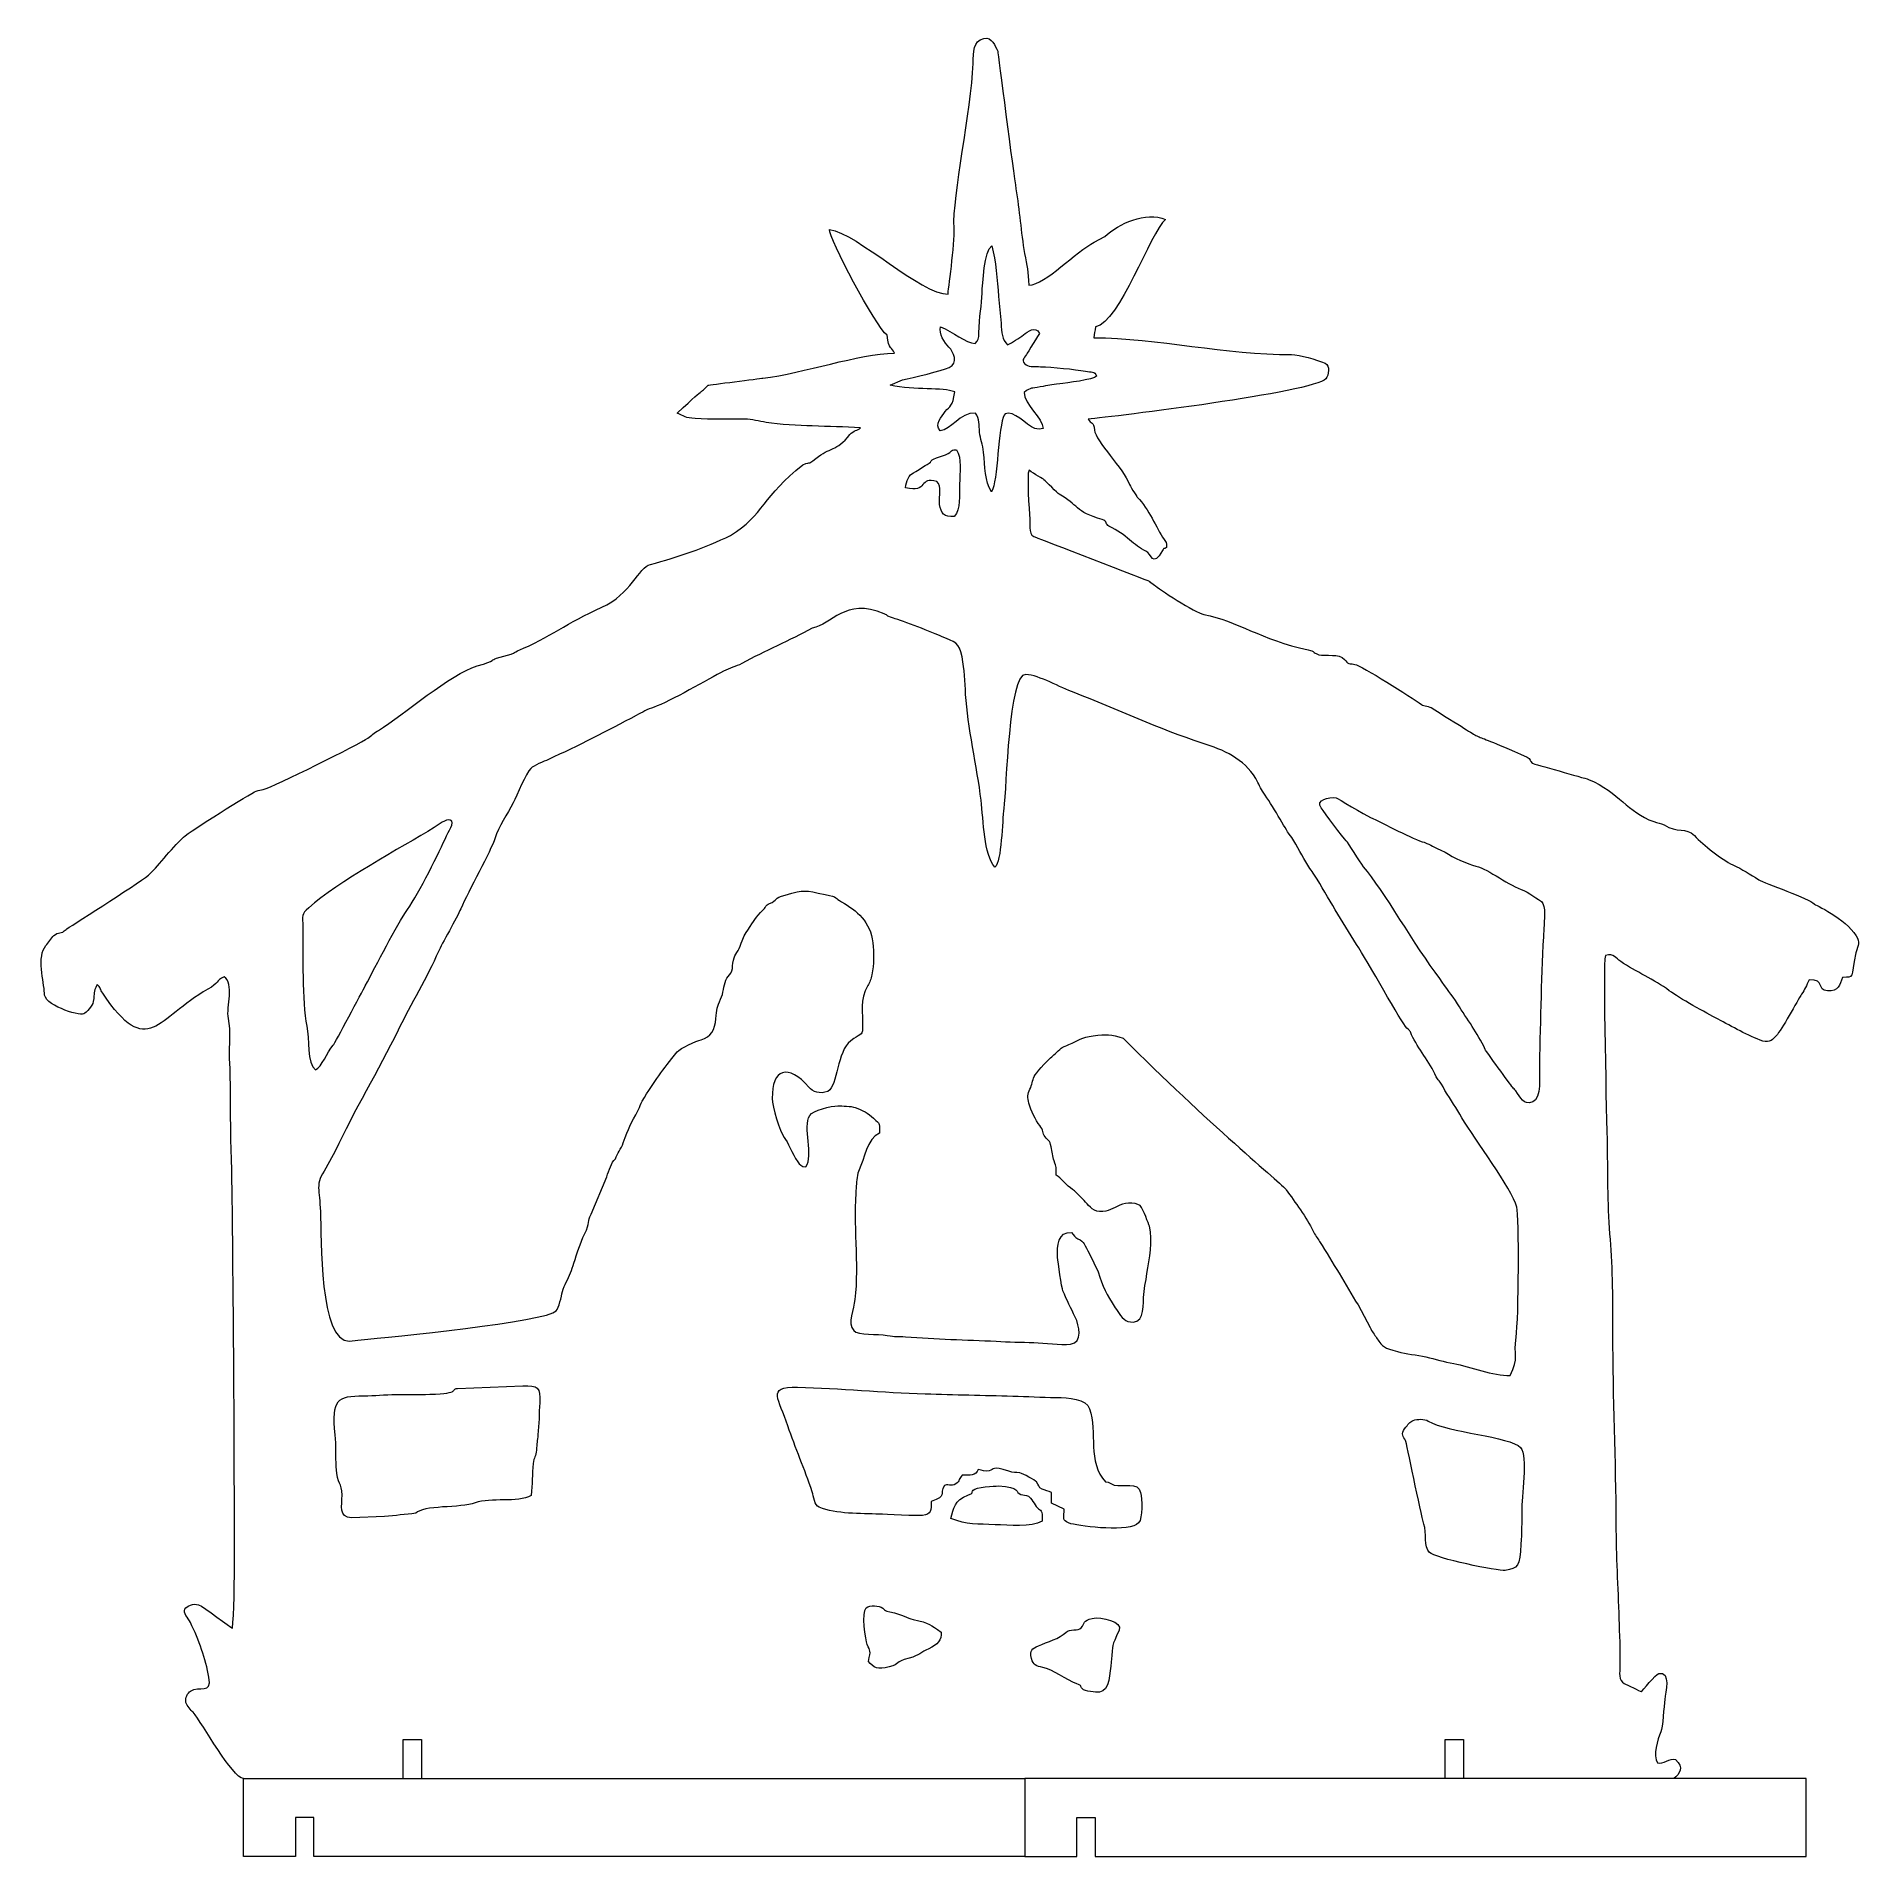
# Model space of a CAD drawing. Header units: centimetres. Extents: x -30.1 to 4.9, y -12.6 to 22.3.
import ezdxf

# ---------------------------------------------------------------- set-up
doc = ezdxf.new("R2010")
doc.units = ezdxf.units.CM
doc.header["$MEASUREMENT"] = 0
doc.layers.add('Layer 1', color=7, linetype='Continuous')

msp = doc.modelspace()

# ---------------------------------------------------------------- linework, layer by layer
at = {"layer": 'Layer 1', "color": 1, "lineweight": 9}
for points, knots in [([(-26.11465, -11.14504), (-26.31925, -11.144), (-26.90235, -10.08413), (-27.08285, -9.87529), (-27.08285, -9.87529), (-27.11672, -9.8361), (-27.20353, -9.75117), (-27.21802, -9.68735), (-27.21802, -9.68735), (-27.23892, -9.59526), (-27.18454, -9.50591), (-27.13325, -9.46935), (-27.13325, -9.46935), (-26.96576, -9.34997), (-26.71592, -9.54142), (-26.7781, -9.2027), (-26.7781, -9.2027), (-26.84279, -8.85029), (-26.96629, -8.48841), (-27.13373, -8.15303), (-27.13373, -8.15303), (-27.18194, -8.05647), (-27.27498, -7.9659), (-27.24106, -7.89353), (-27.24106, -7.89353), (-27.1888, -7.8351), (-27.08023, -7.77765), (-26.97707, -7.81087), (-26.97707, -7.81087), (-26.8749, -7.84377), (-26.35414, -8.25454), (-26.32663, -8.25798), (-26.32663, -8.25798), (-26.26441, -7.7796), (-26.2909, -5.75294), (-26.29191, -5.13382), (-26.29191, -5.13382), (-26.29361, -4.08617), (-26.29983, -3.03652), (-26.3108, -1.98866), (-26.3108, -1.98866), (-26.32167, -0.94949), (-26.32203, 0.08838), (-26.35396, 1.12603), (-26.35396, 1.12603), (-26.36985, 1.64253), (-26.35293, 2.16917), (-26.38082, 2.68252), (-26.38082, 2.68252), (-26.39536, 2.94996), (-26.34655, 3.18207), (-26.40267, 3.44764), (-26.40267, 3.44764), (-26.45022, 3.67268), (-26.28142, 4.12023), (-26.48692, 4.24978), (-26.48692, 4.24978), (-26.64422, 4.17321), (-26.58322, 4.12787), (-26.79738, 4.00883), (-26.79738, 4.00883), (-27.78257, 3.46138), (-27.93904, 2.63693), (-28.81713, 3.93144), (-28.81713, 3.93144), (-28.86534, 4.0025), (-28.85662, 4.04722), (-28.92319, 4.09765), (-28.92319, 4.09765), (-29.00746, 3.93371), (-28.96553, 3.95632), (-28.99865, 3.77188), (-28.99865, 3.77188), (-29.01404, 3.6862), (-29.13012, 3.56067), (-29.18029, 3.53678), (-29.18029, 3.53678), (-29.27878, 3.4899), (-29.97633, 3.71824), (-29.93404, 3.93552), (-29.93404, 3.93552), (-29.94486, 4.14108), (-30.0878, 4.64241), (-29.90516, 4.84944), (-29.90516, 4.84944), (-29.85627, 4.90485), (-29.80539, 4.9946), (-29.75536, 5.03912), (-29.75536, 5.03912), (-29.66633, 5.11836), (-29.61503, 5.05596), (-29.52103, 5.15961), (-29.52103, 5.15961), (-29.51344, 5.16798), (-28.17339, 6.012), (-27.94002, 6.1998), (-27.94002, 6.1998), (-27.79128, 6.31948), (-27.5031, 6.71259), (-27.26685, 6.92957), (-27.26685, 6.92957), (-27.14238, 7.04389), (-25.98288, 7.77117), (-25.86839, 7.81393), (-25.86839, 7.81393), (-25.81619, 7.83342), (-25.78742, 7.83304), (-25.73348, 7.84592), (-25.73348, 7.84592), (-25.5358, 7.89313), (-23.88231, 8.72202), (-23.72667, 8.83245), (-23.72667, 8.83245), (-23.6548, 8.88344), (-23.60432, 8.92936), (-23.52074, 8.98114), (-23.52074, 8.98114), (-23.03457, 9.28235), (-22.14375, 10.06283), (-21.62683, 10.21706), (-21.62683, 10.21706), (-21.24601, 10.3307), (-21.37495, 10.32799), (-21.25532, 10.3693), (-21.25532, 10.3693), (-21.25532, 10.3693), (-20.97428, 10.4438), (-20.97428, 10.4438), (-20.97428, 10.4438), (-20.90053, 10.46702), (-20.91417, 10.48313), (-20.85359, 10.50828), (-20.85359, 10.50828), (-20.22932, 10.76745), (-19.90497, 11.0472), (-19.23797, 11.34428), (-19.23797, 11.34428), (-18.677, 11.59427), (-18.52854, 12.11089), (-18.30407, 12.16794), (-18.30407, 12.16794), (-17.7678, 12.30425), (-17.26278, 12.48873), (-16.76246, 12.7235), (-16.76246, 12.7235), (-16.12581, 13.11563), (-16.14209, 13.4799), (-15.37542, 14.08093), (-15.37542, 14.08093), (-15.18261, 14.16011), (-15.32322, 14.05356), (-15.12821, 14.20414), (-15.12821, 14.20414), (-14.8497, 14.4192), (-14.74187, 14.33439), (-14.47318, 14.65928), (-14.47318, 14.65928), (-14.40184, 14.74556), (-14.3245, 14.7348), (-14.26668, 14.7927), (-14.26668, 14.7927), (-14.57848, 14.81088), (-14.88334, 14.81372), (-15.19503, 14.8264), (-15.19503, 14.8264), (-15.46459, 14.83737), (-15.81977, 14.85147), (-16.07805, 14.89471), (-16.07805, 14.89471), (-16.21454, 14.91757), (-16.35075, 14.953), (-16.49561, 14.95614), (-16.49561, 14.95614), (-16.81139, 14.96296), (-17.13047, 14.94545), (-17.44597, 14.96687), (-17.44597, 14.96687), (-17.62811, 14.97923), (-17.65931, 15.01859), (-17.79075, 15.07227), (-17.79075, 15.07227), (-17.11237, 15.69618), (-17.45256, 15.35855), (-17.19222, 15.6081), (-17.19222, 15.6081), (-17.1804, 15.61323), (-16.20277, 15.7376), (-16.14543, 15.74445), (-16.14543, 15.74445), (-15.35462, 15.83893), (-14.30962, 16.21144), (-13.61888, 16.22685), (-13.61888, 16.22685), (-13.65814, 16.34349), (-13.73232, 16.28505), (-13.76013, 16.56721), (-13.76013, 16.56721), (-13.98153, 16.73648), (-14.87982, 18.44196), (-14.86639, 18.59957), (-14.86639, 18.59957), (-14.32774, 18.52463), (-13.10275, 17.34246), (-12.58783, 17.35898), (-12.58783, 17.35898), (-12.59395, 17.38881), (-12.45543, 18.33256), (-12.4731, 18.62446), (-12.4731, 18.62446), (-12.51039, 19.24053), (-12.13603, 20.87798), (-12.10968, 21.78563), (-12.10968, 21.78563), (-12.10303, 22.01468), (-12.11026, 22.21219), (-11.90221, 22.26419), (-11.90221, 22.26419), (-11.73749, 22.30535), (-11.68926, 22.1179), (-11.63435, 22.01993), (-11.63435, 22.01993), (-11.63217, 22.01604), (-11.33402, 19.66444), (-11.2857, 19.37881), (-11.2857, 19.37881), (-11.21604, 18.96706), (-11.19272, 18.55049), (-11.11963, 18.13907), (-11.11963, 18.13907), (-11.07694, 17.89872), (-11.04897, 17.7869), (-11.0376, 17.52912), (-11.0376, 17.52912), (-10.71518, 17.54114), (-10.14139, 18.17659), (-9.78121, 18.35513), (-9.78121, 18.35513), (-9.78121, 18.35513), (-9.58134, 18.46375), (-9.58134, 18.46375), (-9.58134, 18.46375), (-9.31059, 18.70942), (-8.80154, 18.95323), (-8.41295, 18.79225), (-8.41295, 18.79225), (-8.70783, 18.54945), (-9.29669, 16.80881), (-9.75633, 16.72892), (-9.75633, 16.72892), (-9.76268, 16.64231), (-9.79081, 16.59745), (-9.79237, 16.52054), (-9.79237, 16.52054), (-8.58461, 16.51613), (-7.24277, 16.19042), (-5.99479, 16.19794), (-5.99479, 16.19794), (-5.83981, 16.19887), (-5.51695, 16.09621), (-5.35153, 16.031), (-5.35153, 16.031), (-5.25085, 15.99132), (-5.28023, 15.79575), (-5.33713, 15.73138), (-5.33713, 15.73138), (-5.56634, 15.47207), (-9.41703, 15.00034), (-9.89703, 14.95797), (-9.89703, 14.95797), (-9.8486, 14.85975), (-9.79462, 14.9236), (-9.77849, 14.74819), (-9.77849, 14.74819), (-9.75937, 14.54025), (-9.2098, 13.98902), (-9.11444, 13.71738), (-9.11444, 13.71738), (-9.10704, 13.6963), (-8.9733, 13.4758), (-8.95671, 13.45867), (-8.95671, 13.45867), (-8.73241, 13.22708), (-8.59477, 12.878), (-8.44322, 12.64595), (-8.44322, 12.64595), (-8.39753, 12.57598), (-8.3902, 12.61089), (-8.39293, 12.49378), (-8.39293, 12.49378), (-8.46392, 12.448), (-8.42823, 12.50477), (-8.47032, 12.43493), (-8.47032, 12.43493), (-8.67602, 12.09355), (-8.67285, 12.37024), (-8.79061, 12.42271), (-8.79061, 12.42271), (-9.02881, 12.52883), (-9.15459, 12.74028), (-9.50054, 12.90075), (-9.50054, 12.90075), (-9.57025, 12.93308), (-9.52741, 13.00237), (-9.63158, 13.03113), (-9.63158, 13.03113), (-10.15363, 13.17527), (-10.09252, 13.3167), (-10.45664, 13.51648), (-10.45664, 13.51648), (-10.48513, 13.53211), (-10.71245, 13.75755), (-10.74865, 13.79466), (-10.74865, 13.79466), (-10.75488, 13.80104), (-10.93598, 13.89847), (-11.03487, 13.97804), (-11.03487, 13.97804), (-11.0832, 13.88179), (-11.0287, 13.21067), (-11.02191, 13.04294), (-11.02191, 13.04294), (-11.01525, 12.87867), (-11.05515, 12.72131), (-10.89069, 12.68174), (-10.89069, 12.68174), (-10.88751, 12.68098), (-8.75245, 11.85895), (-8.72929, 11.84755), (-8.72929, 11.84755), (-8.72603, 11.84595), (-8.72233, 11.84359), (-8.71911, 11.842), (-8.71911, 11.842), (-8.71911, 11.842), (-8.62385, 11.7719), (-8.62385, 11.7719), (-8.62385, 11.7719), (-8.56767, 11.7086), (-7.84036, 11.23545), (-7.67821, 11.20558), (-7.67821, 11.20558), (-7.03966, 11.08797), (-6.59093, 10.71974), (-5.67347, 10.52679), (-5.67347, 10.52679), (-5.55681, 10.50225), (-5.55177, 10.45463), (-5.47356, 10.43418), (-5.47356, 10.43418), (-5.33771, 10.39865), (-5.07776, 10.46508), (-4.97811, 10.34446), (-4.97811, 10.34446), (-4.89787, 10.24733), (-4.94274, 10.27252), (-4.77952, 10.24824), (-4.77952, 10.24824), (-4.66394, 10.23105), (-3.69119, 9.60954), (-3.49993, 9.47845), (-3.49993, 9.47845), (-3.4507, 9.44472), (-3.35576, 9.44854), (-3.28633, 9.40114), (-3.28633, 9.40114), (-3.28463, 9.39998), (-3.28117, 9.39709), (-3.27964, 9.39593), (-3.27964, 9.39593), (-1.95144, 8.56786), (-2.90581, 9.11328), (-1.47476, 8.46556), (-1.47476, 8.46556), (-1.40077, 8.43207), (-1.42523, 8.39065), (-1.37353, 8.34986), (-1.37353, 8.34986), (-1.34823, 8.33766), (-0.38509, 8.06695), (-0.29636, 8.03965), (-0.29636, 8.03965), (0.30251, 7.7816), (0.44479, 7.41331), (0.95836, 7.22882), (0.95836, 7.22882), (1.03098, 7.20273), (1.08737, 7.20434), (1.15448, 7.16333), (1.15448, 7.16333), (1.41345, 7.00506), (1.57375, 7.12758), (1.73744, 6.9597), (1.73744, 6.9597), (1.9152, 6.77738), (2.25441, 6.50115), (2.47245, 6.39916), (2.47245, 6.39916), (2.66175, 6.31059), (2.80549, 6.21987), (2.97165, 6.11283), (2.97165, 6.11283), (3.06776, 6.05093), (3.96824, 5.74081), (4.03438, 5.64923), (4.03438, 5.64923), (4.04192, 5.6388), (4.64134, 5.36707), (4.84155, 5.03742), (4.84155, 5.03742), (4.92658, 4.89738), (4.8807, 4.86952), (4.83696, 4.70966)], [0, 0, 0, 0, 0.00961538, 0.00961538, 0.00961538, 0.00961538, 0.01923077, 0.01923077, 0.01923077, 0.01923077, 0.02884615, 0.02884615, 0.02884615, 0.02884615, 0.03846154, 0.03846154, 0.03846154, 0.03846154, 0.04807692, 0.04807692, 0.04807692, 0.04807692, 0.05769231, 0.05769231, 0.05769231, 0.05769231, 0.06730769, 0.06730769, 0.06730769, 0.06730769, 0.07692308, 0.07692308, 0.07692308, 0.07692308, 0.08653846, 0.08653846, 0.08653846, 0.08653846, 0.09615385, 0.09615385, 0.09615385, 0.09615385, 0.10576923, 0.10576923, 0.10576923, 0.10576923, 0.11538462, 0.11538462, 0.11538462, 0.11538462, 0.125, 0.125, 0.125, 0.125, 0.13461538, 0.13461538, 0.13461538, 0.13461538, 0.14423077, 0.14423077, 0.14423077, 0.14423077, 0.15384615, 0.15384615, 0.15384615, 0.15384615, 0.16346154, 0.16346154, 0.16346154, 0.16346154, 0.17307692, 0.17307692, 0.17307692, 0.17307692, 0.18269231, 0.18269231, 0.18269231, 0.18269231, 0.19230769, 0.19230769, 0.19230769, 0.19230769, 0.20192308, 0.20192308, 0.20192308, 0.20192308, 0.21153846, 0.21153846, 0.21153846, 0.21153846, 0.22115385, 0.22115385, 0.22115385, 0.22115385, 0.23076923, 0.23076923, 0.23076923, 0.23076923, 0.24038462, 0.24038462, 0.24038462, 0.24038462, 0.25, 0.25, 0.25, 0.25, 0.25961538, 0.25961538, 0.25961538, 0.25961538, 0.26923077, 0.26923077, 0.26923077, 0.26923077, 0.27884615, 0.27884615, 0.27884615, 0.27884615, 0.28846154, 0.28846154, 0.28846154, 0.28846154, 0.29807692, 0.29807692, 0.29807692, 0.29807692, 0.30769231, 0.30769231, 0.30769231, 0.30769231, 0.31730769, 0.31730769, 0.31730769, 0.31730769, 0.32692308, 0.32692308, 0.32692308, 0.32692308, 0.33653846, 0.33653846, 0.33653846, 0.33653846, 0.34615385, 0.34615385, 0.34615385, 0.34615385, 0.35576923, 0.35576923, 0.35576923, 0.35576923, 0.36538462, 0.36538462, 0.36538462, 0.36538462, 0.375, 0.375, 0.375, 0.375, 0.38461538, 0.38461538, 0.38461538, 0.38461538, 0.39423077, 0.39423077, 0.39423077, 0.39423077, 0.40384615, 0.40384615, 0.40384615, 0.40384615, 0.41346154, 0.41346154, 0.41346154, 0.41346154, 0.42307692, 0.42307692, 0.42307692, 0.42307692, 0.43269231, 0.43269231, 0.43269231, 0.43269231, 0.44230769, 0.44230769, 0.44230769, 0.44230769, 0.45192308, 0.45192308, 0.45192308, 0.45192308, 0.46153846, 0.46153846, 0.46153846, 0.46153846, 0.47115385, 0.47115385, 0.47115385, 0.47115385, 0.48076923, 0.48076923, 0.48076923, 0.48076923, 0.49038462, 0.49038462, 0.49038462, 0.49038462, 0.5, 0.5, 0.5, 0.5, 0.50961538, 0.50961538, 0.50961538, 0.50961538, 0.51923077, 0.51923077, 0.51923077, 0.51923077, 0.52884615, 0.52884615, 0.52884615, 0.52884615, 0.53846154, 0.53846154, 0.53846154, 0.53846154, 0.54807692, 0.54807692, 0.54807692, 0.54807692, 0.55769231, 0.55769231, 0.55769231, 0.55769231, 0.56730769, 0.56730769, 0.56730769, 0.56730769, 0.57692308, 0.57692308, 0.57692308, 0.57692308, 0.58653846, 0.58653846, 0.58653846, 0.58653846, 0.59615385, 0.59615385, 0.59615385, 0.59615385, 0.60576923, 0.60576923, 0.60576923, 0.60576923, 0.61538462, 0.61538462, 0.61538462, 0.61538462, 0.625, 0.625, 0.625, 0.625, 0.63461538, 0.63461538, 0.63461538, 0.63461538, 0.64423077, 0.64423077, 0.64423077, 0.64423077, 0.65384615, 0.65384615, 0.65384615, 0.65384615, 0.66346154, 0.66346154, 0.66346154, 0.66346154, 0.67307692, 0.67307692, 0.67307692, 0.67307692, 0.68269231, 0.68269231, 0.68269231, 0.68269231, 0.69230769, 0.69230769, 0.69230769, 0.69230769, 0.70192308, 0.70192308, 0.70192308, 0.70192308, 0.71153846, 0.71153846, 0.71153846, 0.71153846, 0.72115385, 0.72115385, 0.72115385, 0.72115385, 0.73076923, 0.73076923, 0.73076923, 0.73076923, 0.74038462, 0.74038462, 0.74038462, 0.74038462, 0.75, 0.75, 0.75, 0.75, 0.75961538, 0.75961538, 0.75961538, 0.75961538, 0.76923077, 0.76923077, 0.76923077, 0.76923077, 0.77884615, 0.77884615, 0.77884615, 0.77884615, 0.78846154, 0.78846154, 0.78846154, 0.78846154, 0.79807692, 0.79807692, 0.79807692, 0.79807692, 0.80769231, 0.80769231, 0.80769231, 0.80769231, 0.81730769, 0.81730769, 0.81730769, 0.81730769, 0.82692308, 0.82692308, 0.82692308, 0.82692308, 0.83653846, 0.83653846, 0.83653846, 0.83653846, 0.84615385, 0.84615385, 0.84615385, 0.84615385, 0.85576923, 0.85576923, 0.85576923, 0.85576923, 0.86538462, 0.86538462, 0.86538462, 0.86538462, 0.875, 0.875, 0.875, 0.875, 0.88461538, 0.88461538, 0.88461538, 0.88461538, 0.89423077, 0.89423077, 0.89423077, 0.89423077, 0.90384615, 0.90384615, 0.90384615, 0.90384615, 0.91346154, 0.91346154, 0.91346154, 0.91346154, 0.92307692, 0.92307692, 0.92307692, 0.92307692, 0.93269231, 0.93269231, 0.93269231, 0.93269231, 0.94230769, 0.94230769, 0.94230769, 0.94230769, 0.95192308, 0.95192308, 0.95192308, 0.95192308, 0.96153846, 0.96153846, 0.96153846, 0.96153846, 0.97115385, 0.97115385, 0.97115385, 0.97115385, 0.98076923, 0.98076923, 0.98076923, 0.98076923, 1, 1, 1, 1]), ([(-12.06598, 16.40641), (-12.2627, 16.42129), (-12.48903, 16.63898), (-12.73168, 16.7267), (-12.73168, 16.7267), (-12.77308, 16.59858), (-12.66055, 16.42784), (-12.57133, 16.339), (-12.57133, 16.339), (-12.48392, 16.25195), (-12.37899, 16.02683), (-12.56664, 15.94996), (-12.56664, 15.94996), (-12.7111, 15.89077), (-13.25897, 15.74475), (-13.46389, 15.7147), (-13.46389, 15.7147), (-13.46389, 15.7147), (-13.70136, 15.61134), (-13.70136, 15.61134), (-13.70136, 15.61134), (-13.22135, 15.50054), (-12.69039, 15.57376), (-12.4613, 15.48081), (-12.4613, 15.48081), (-12.49995, 15.18199), (-12.55585, 15.22234), (-12.64247, 15.1005), (-12.64247, 15.1005), (-12.70933, 15.00643), (-12.86277, 14.85829), (-12.74046, 14.73464), (-12.74046, 14.73464), (-12.5325, 14.7465), (-12.36361, 15.08777), (-12.06195, 15.07272), (-12.06195, 15.07272), (-11.98881, 14.96457), (-11.99261, 14.84768), (-11.98299, 14.70517), (-11.98299, 14.70517), (-11.97365, 14.56679), (-11.9183, 14.47984), (-11.90566, 14.31999), (-11.90566, 14.31999), (-11.88402, 14.04614), (-11.88468, 13.76381), (-11.75622, 13.56383), (-11.75622, 13.56383), (-11.75365, 13.56688), (-11.75034, 13.57601), (-11.74943, 13.57369), (-11.74943, 13.57369), (-11.74943, 13.57369), (-11.72813, 13.61671), (-11.72813, 13.61671), (-11.72813, 13.61671), (-11.63233, 13.89025), (-11.61318, 14.98788), (-11.48978, 15.05826), (-11.48978, 15.05826), (-11.33833, 15.14464), (-11.09105, 14.83717), (-10.92447, 14.77861), (-10.92447, 14.77861), (-10.86683, 14.75834), (-10.81185, 14.76652), (-10.76456, 14.78015), (-10.76456, 14.78015), (-10.76564, 14.97333), (-11.12868, 15.2382), (-11.13086, 15.471), (-11.13086, 15.471), (-10.9811, 15.57659), (-11.00597, 15.53985), (-10.81954, 15.57486), (-10.81954, 15.57486), (-10.66111, 15.6046), (-10.61695, 15.61829), (-10.44599, 15.63626), (-10.44599, 15.63626), (-10.32461, 15.649), (-9.79512, 15.71518), (-9.73842, 15.78449), (-9.73842, 15.78449), (-9.77162, 15.88355), (-9.83498, 15.85269), (-9.95159, 15.87649), (-9.95159, 15.87649), (-10.15787, 15.91859), (-10.58942, 15.95356), (-10.81382, 15.96455), (-10.81382, 15.96455), (-10.90844, 15.96918), (-11.01799, 15.95548), (-11.08938, 16.00169), (-11.08938, 16.00169), (-11.19605, 16.07074), (-11.13234, 16.13054), (-11.08571, 16.19606), (-11.08571, 16.19606), (-11.06415, 16.22636), (-10.83702, 16.59789), (-10.83636, 16.60162), (-10.83636, 16.60162), (-10.91501, 16.76662), (-11.05499, 16.63203), (-11.14093, 16.57504), (-11.14093, 16.57504), (-11.22886, 16.51673), (-11.3546, 16.42525), (-11.44512, 16.38498), (-11.44512, 16.38498), (-11.55596, 16.4822), (-11.55865, 16.62227), (-11.57203, 16.80213), (-11.57203, 16.80213), (-11.58462, 16.9714), (-11.60592, 17.13904), (-11.61975, 17.31019), (-11.61975, 17.31019), (-11.64589, 17.63386), (-11.66919, 17.99058), (-11.74958, 18.28536), (-11.74958, 18.28536), (-11.88858, 18.19877), (-11.93174, 17.54208), (-11.93531, 17.37305), (-11.93531, 17.37305), (-11.93968, 17.16626), (-11.99254, 16.91385), (-11.99658, 16.61662), (-11.99658, 16.61662), (-11.99823, 16.49577), (-12.00891, 16.47501), (-12.06598, 16.40641)], [0, 0, 0, 0, 0.02857143, 0.02857143, 0.02857143, 0.02857143, 0.05714286, 0.05714286, 0.05714286, 0.05714286, 0.08571429, 0.08571429, 0.08571429, 0.08571429, 0.11428571, 0.11428571, 0.11428571, 0.11428571, 0.14285714, 0.14285714, 0.14285714, 0.14285714, 0.17142857, 0.17142857, 0.17142857, 0.17142857, 0.2, 0.2, 0.2, 0.2, 0.22857143, 0.22857143, 0.22857143, 0.22857143, 0.25714286, 0.25714286, 0.25714286, 0.25714286, 0.28571429, 0.28571429, 0.28571429, 0.28571429, 0.31428571, 0.31428571, 0.31428571, 0.31428571, 0.34285714, 0.34285714, 0.34285714, 0.34285714, 0.37142857, 0.37142857, 0.37142857, 0.37142857, 0.4, 0.4, 0.4, 0.4, 0.42857143, 0.42857143, 0.42857143, 0.42857143, 0.45714286, 0.45714286, 0.45714286, 0.45714286, 0.48571429, 0.48571429, 0.48571429, 0.48571429, 0.51428571, 0.51428571, 0.51428571, 0.51428571, 0.54285714, 0.54285714, 0.54285714, 0.54285714, 0.57142857, 0.57142857, 0.57142857, 0.57142857, 0.6, 0.6, 0.6, 0.6, 0.62857143, 0.62857143, 0.62857143, 0.62857143, 0.65714286, 0.65714286, 0.65714286, 0.65714286, 0.68571429, 0.68571429, 0.68571429, 0.68571429, 0.71428571, 0.71428571, 0.71428571, 0.71428571, 0.74285714, 0.74285714, 0.74285714, 0.74285714, 0.77142857, 0.77142857, 0.77142857, 0.77142857, 0.8, 0.8, 0.8, 0.8, 0.82857143, 0.82857143, 0.82857143, 0.82857143, 0.85714286, 0.85714286, 0.85714286, 0.85714286, 0.88571429, 0.88571429, 0.88571429, 0.88571429, 0.91428571, 0.91428571, 0.91428571, 0.91428571, 0.94285714, 0.94285714, 0.94285714, 0.94285714, 1, 1, 1, 1]), ([(-13.4047, 13.63863), (-12.97044, 13.52718), (-13.14877, 13.87434), (-12.80645, 13.75826), (-12.80645, 13.75826), (-12.70143, 13.65906), (-12.77243, 13.4962), (-12.75052, 13.32092), (-12.75052, 13.32092), (-12.72824, 13.14256), (-12.66134, 13.06762), (-12.47145, 13.08863), (-12.47145, 13.08863), (-12.34111, 13.22843), (-12.37269, 13.49884), (-12.36855, 13.70628), (-12.36855, 13.70628), (-12.36426, 13.92125), (-12.31896, 14.21569), (-12.42858, 14.36473), (-12.42858, 14.36473), (-12.59182, 14.37368), (-12.46287, 14.31737), (-12.71474, 14.24287), (-12.71474, 14.24287), (-13.02269, 14.15178), (-12.83813, 14.16072), (-12.99273, 14.08854), (-12.99273, 14.08854), (-13.09908, 14.03888), (-13.13012, 13.98598), (-13.2494, 13.92905), (-13.2494, 13.92905), (-13.34131, 13.88518), (-13.39085, 13.77632), (-13.4047, 13.63863)], [0, 0, 0, 0, 0.1, 0.1, 0.1, 0.1, 0.2, 0.2, 0.2, 0.2, 0.3, 0.3, 0.3, 0.3, 0.4, 0.4, 0.4, 0.4, 0.5, 0.5, 0.5, 0.5, 0.6, 0.6, 0.6, 0.6, 0.7, 0.7, 0.7, 0.7, 0.8, 0.8, 0.8, 0.8, 1, 1, 1, 1]), ([(-15.20036, 10.94318), (-14.81531, 11.0043), (-14.5767, 11.53738), (-13.816, 11.22123), (-13.816, 11.22123), (-13.71828, 11.18061), (-13.81367, 11.18909), (-13.63906, 11.13641), (-13.63906, 11.13641), (-13.46174, 11.08292), (-12.88079, 10.8601), (-12.70214, 10.77788), (-12.70214, 10.77788), (-12.46436, 10.66846), (-12.37185, 10.68473), (-12.31886, 10.38971), (-12.31886, 10.38971), (-12.27472, 10.14394), (-12.26742, 9.92386), (-12.25183, 9.66848), (-12.25183, 9.66848), (-12.21535, 9.07088), (-12.0305, 8.26551), (-11.95556, 7.63817), (-11.95556, 7.63817), (-11.90874, 7.24616), (-11.90314, 6.5896), (-11.68879, 6.35542), (-11.68879, 6.35542), (-11.5581, 6.45072), (-11.55048, 7.2552), (-11.51959, 7.48098), (-11.51959, 7.48098), (-11.46757, 7.86107), (-11.42647, 10.07354), (-11.09913, 10.05469), (-11.09913, 10.05469), (-10.83292, 10.03937), (-10.43276, 9.79882), (-10.16666, 9.7054), (-10.16666, 9.7054), (-9.35514, 9.39343), (-8.53192, 9.00027), (-7.71214, 8.73705), (-7.71214, 8.73705), (-7.30011, 8.60475), (-6.91103, 8.43713), (-6.68257, 8.05432), (-6.68257, 8.05432), (-6.62321, 7.95484), (-6.59553, 7.8704), (-6.52857, 7.77646), (-6.52857, 7.77646), (-6.38238, 7.57135), (-6.09706, 7.06049), (-6.03831, 6.98673), (-6.03831, 6.98673), (-5.91255, 6.82885), (-5.82491, 6.6282), (-5.72304, 6.45434), (-5.72304, 6.45434), (-5.6697, 6.3633), (-5.61474, 6.29271), (-5.55797, 6.20276), (-5.55797, 6.20276), (-5.28137, 5.76451), (-5.03227, 5.3024), (-4.74705, 4.87017), (-4.74705, 4.87017), (-4.54614, 4.5657), (-3.88141, 3.35828), (-3.78105, 3.26198), (-3.78105, 3.26198), (-3.71406, 3.19768), (-3.73744, 3.24287), (-3.68981, 3.13686), (-3.68981, 3.13686), (-3.56595, 2.8612), (-3.34548, 2.61936), (-3.21684, 2.33049), (-3.21684, 2.33049), (-3.18555, 2.26023), (-3.15888, 2.28201), (-3.0514, 2.06402), (-3.0514, 2.06402), (-2.93206, 1.88473), (-2.83231, 1.72695), (-2.72433, 1.54311), (-2.72433, 1.54311), (-2.47436, 1.11756), (-1.77909, 0.19863), (-1.67093, -0.17791), (-1.67093, -0.17791), (-1.62413, -0.34085), (-1.63157, -2.32018), (-1.68612, -2.6731), (-1.68612, -2.6731), (-1.74072, -3.02624), (-1.62025, -3.05956), (-1.79848, -3.40806), (-1.79848, -3.40806), (-2.12235, -3.41517), (-2.56787, -3.23753), (-2.88151, -3.17802), (-2.88151, -3.17802), (-3.07496, -3.14133), (-3.23073, -3.09535), (-3.41716, -3.04969), (-3.41716, -3.04969), (-3.59086, -3.00715), (-3.79192, -3.00138), (-3.96347, -2.94926), (-3.96347, -2.94926), (-4.22607, -2.86947), (-4.23018, -2.88084), (-4.36215, -2.68428), (-4.36215, -2.68428), (-4.40505, -2.62038), (-4.45283, -2.56733), (-4.48548, -2.48372), (-4.48548, -2.48372), (-4.48548, -2.48372), (-4.71537, -2.0509), (-4.71537, -2.0509), (-4.71537, -2.0509), (-4.85078, -1.86158), (-4.95447, -1.64015), (-5.08074, -1.44491), (-5.08074, -1.44491), (-5.2076, -1.24877), (-5.32424, -1.03705), (-5.45731, -0.83436), (-5.45731, -0.83436), (-5.5005, -0.76938), (-5.54636, -0.70916), (-5.5818, -0.6351), (-5.5818, -0.6351), (-5.70583, -0.37591), (-5.93186, -0.07654), (-6.09736, 0.15981), (-6.09736, 0.15981), (-6.16663, 0.25873), (-7.63846, 1.46591), (-9.22887, 3.07211), (-9.22887, 3.07211), (-9.46686, 3.13909), (-9.54574, 3.15207), (-9.80637, 3.1163), (-9.80637, 3.1163), (-10.02743, 3.08597), (-10.09306, 3.02418), (-10.26822, 2.94669), (-10.26822, 2.94669), (-10.38977, 2.89292), (-10.38405, 2.9136), (-10.47288, 2.82789), (-10.47288, 2.82789), (-10.53027, 2.77251), (-10.58311, 2.72809), (-10.64324, 2.67407), (-10.64324, 2.67407), (-10.69176, 2.63047), (-10.91417, 2.39056), (-10.93638, 2.3352), (-10.93638, 2.3352), (-10.96916, 2.25347), (-10.97687, 2.17706), (-11.01624, 2.09134), (-11.01624, 2.09134), (-11.059, 1.99823), (-11.06956, 1.92846), (-11.03683, 1.82032), (-11.03683, 1.82032), (-10.99541, 1.68347), (-10.90818, 1.48605), (-10.82956, 1.3952), (-10.82956, 1.3952), (-10.75183, 1.30539), (-10.78142, 1.25159), (-10.7258, 1.17493), (-10.7258, 1.17493), (-10.66377, 1.08943), (-10.63861, 1.12404), (-10.60949, 0.98342), (-10.60949, 0.98342), (-10.59044, 0.89144), (-10.58113, 0.79817), (-10.55338, 0.71564), (-10.55338, 0.71564), (-10.50733, 0.5787), (-10.51365, 0.59971), (-10.51279, 0.44175), (-10.51279, 0.44175), (-10.40303, 0.37367), (-10.35828, 0.27637), (-10.23996, 0.19607), (-10.23996, 0.19607), (-10.11744, 0.11292), (-10.07376, 0.04447), (-9.97723, -0.05007), (-9.97723, -0.05007), (-9.90645, -0.11939), (-9.82694, -0.25352), (-9.67959, -0.25759), (-9.67959, -0.25759), (-9.50189, -0.2625), (-9.42227, -0.19829), (-9.29439, -0.13896), (-9.29439, -0.13896), (-9.16981, -0.08115), (-8.93392, -0.0791), (-8.87293, -0.17933), (-8.87293, -0.17933), (-8.84806, -0.2202), (-8.73859, -0.49228), (-8.72528, -0.53992), (-8.72528, -0.53992), (-8.64584, -0.82421), (-8.7322, -1.16319), (-8.77101, -1.44809), (-8.77101, -1.44809), (-8.7916, -1.59927), (-8.83124, -1.76364), (-8.83501, -1.91159), (-8.83501, -1.91159), (-8.84067, -2.13345), (-8.83529, -2.45261), (-9.13547, -2.36896), (-9.13547, -2.36896), (-9.2416, -2.33938), (-9.3232, -2.19052), (-9.38083, -2.10566), (-9.38083, -2.10566), (-9.55548, -1.84851), (-9.61596, -1.70586), (-9.70696, -1.41417), (-9.70696, -1.41417), (-9.70696, -1.41417), (-9.87471, -1.07268), (-9.87471, -1.07268), (-9.87471, -1.07268), (-9.97674, -0.89509), (-9.96467, -0.83835), (-10.09485, -0.78379), (-10.09485, -0.78379), (-10.16424, -0.7547), (-10.16883, -0.71403), (-10.22004, -0.66171), (-10.22004, -0.66171), (-10.4729, -0.64039), (-10.50269, -0.91553), (-10.48725, -1.14132), (-10.48725, -1.14132), (-10.48196, -1.21859), (-10.40519, -1.7333), (-10.38497, -1.78208), (-10.38497, -1.78208), (-10.30907, -1.96514), (-10.23225, -2.11347), (-10.1477, -2.28657), (-10.1477, -2.28657), (-10.06775, -2.45026), (-10.00402, -2.77521), (-10.23624, -2.80421), (-10.23624, -2.80421), (-10.4397, -2.82962), (-10.72933, -2.77986), (-10.9448, -2.77439), (-10.9448, -2.77439), (-11.18347, -2.76833), (-11.42567, -2.76285), (-11.66375, -2.74995), (-11.66375, -2.74995), (-12.24221, -2.71862), (-12.82829, -2.71448), (-13.40855, -2.66246), (-13.40855, -2.66246), (-13.54438, -2.65028), (-13.60724, -2.66884), (-13.75542, -2.63858), (-13.75542, -2.63858), (-13.93759, -2.60138), (-14.31643, -2.6393), (-14.4007, -2.54555), (-14.4007, -2.54555), (-14.52591, -2.40625), (-14.39746, -2.12577), (-14.37694, -1.94794), (-14.37694, -1.94794), (-14.29743, -1.25929), (-14.41876, -0.49325), (-14.35209, 0.23149), (-14.35209, 0.23149), (-14.34355, 0.32429), (-14.33294, 0.46717), (-14.29491, 0.54327), (-14.29491, 0.54327), (-14.20135, 0.73051), (-14.14498, 1.14933), (-13.90534, 1.24799), (-13.90534, 1.24799), (-13.91487, 1.50238), (-13.88224, 1.38955), (-14.02269, 1.53278), (-14.02269, 1.53278), (-14.11866, 1.63066), (-14.23526, 1.68844), (-14.37322, 1.73735), (-14.37322, 1.73735), (-14.45508, 1.76639), (-14.61495, 1.77007), (-14.70754, 1.76969), (-14.70754, 1.76969), (-14.83008, 1.7692), (-15.18278, 1.68816), (-15.24543, 1.58655), (-15.24543, 1.58655), (-15.38416, 1.36156), (-15.16204, 0.81279), (-15.31866, 0.6019), (-15.31866, 0.6019), (-15.4135, 0.59657), (-15.43615, 0.6449), (-15.475, 0.69765), (-15.475, 0.69765), (-15.58551, 0.84772), (-15.66505, 1.08562), (-15.73415, 1.163), (-15.73415, 1.163), (-15.82134, 1.26065), (-15.95938, 1.76265), (-15.96333, 1.91193), (-15.96333, 1.91193), (-15.97835, 2.47911), (-15.65142, 2.58702), (-15.26221, 2.12793), (-15.26221, 2.12793), (-15.1888, 2.04134), (-15.05241, 1.98721), (-14.89452, 2.04824), (-14.89452, 2.04824), (-14.70633, 2.16667), (-14.72241, 2.81245), (-14.45799, 3.01923), (-14.45799, 3.01923), (-14.28993, 3.15066), (-14.23442, 3.11284), (-14.22939, 3.25224), (-14.22939, 3.25224), (-14.21767, 3.57683), (-14.29232, 3.80082), (-14.12925, 4.07815), (-14.12925, 4.07815), (-14.09413, 4.13787), (-14.06867, 4.21006), (-14.05097, 4.28902), (-14.05097, 4.28902), (-14.00798, 4.48071), (-14.01081, 4.71233), (-14.0328, 4.90259), (-14.0328, 4.90259), (-14.07888, 5.30121), (-14.3376, 5.52504), (-14.63327, 5.68636), (-14.63327, 5.68636), (-14.77319, 5.7627), (-14.67897, 5.77712), (-14.95122, 5.83066), (-14.95122, 5.83066), (-15.34849, 5.90879), (-15.3266, 5.92613), (-15.71676, 5.81873), (-15.71676, 5.81873), (-15.94855, 5.75493), (-15.85212, 5.71937), (-16.01454, 5.65441), (-16.01454, 5.65441), (-16.10759, 5.6172), (-16.07378, 5.59805), (-16.13149, 5.54026), (-16.13149, 5.54026), (-16.30188, 5.36958), (-16.30362, 5.33776), (-16.43127, 5.14624), (-16.43127, 5.14624), (-16.52345, 5.00794), (-16.51789, 5.0101), (-16.58241, 4.83519), (-16.58241, 4.83519), (-16.631, 4.70348), (-16.69787, 4.67291), (-16.71941, 4.51244), (-16.71941, 4.51244), (-16.72895, 4.44144), (-16.72244, 4.37479), (-16.75773, 4.31685), (-16.75773, 4.31685), (-16.78792, 4.26728), (-16.83548, 4.24344), (-16.85517, 4.18565), (-16.85517, 4.18565), (-16.89672, 4.06369), (-16.89989, 3.93893), (-16.95509, 3.82003), (-16.95509, 3.82003), (-17.02417, 3.67123), (-17.0266, 3.62249), (-17.04428, 3.44365), (-17.04428, 3.44365), (-17.06443, 3.23999), (-17.14049, 3.08397), (-17.33102, 3.03906), (-17.33102, 3.03906), (-17.4167, 3.01886), (-17.73361, 2.87832), (-17.79085, 2.8056), (-17.79085, 2.8056), (-18.06656, 2.45536), (-18.2255, 2.25406), (-18.4624, 1.85842), (-18.4624, 1.85842), (-18.48765, 1.80667), (-18.50451, 1.75008), (-18.5323, 1.69698), (-18.5323, 1.69698), (-18.68317, 1.40878), (-18.72056, 1.36013), (-18.82289, 1.06198), (-18.82289, 1.06198), (-18.86531, 0.93837), (-18.94178, 0.85924), (-18.97493, 0.75305), (-18.97493, 0.75305), (-19.05325, 0.68371), (-19.10007, 0.53125), (-19.14002, 0.40845), (-19.14002, 0.40845), (-19.14002, 0.40845), (-19.4416, -0.30802), (-19.4416, -0.30802), (-19.4416, -0.30802), (-19.51462, -0.45967), (-19.45118, -0.45777), (-19.56646, -0.69191), (-19.56646, -0.69191), (-19.65285, -0.86737), (-19.71134, -1.05981), (-19.77321, -1.25085), (-19.77321, -1.25085), (-19.79363, -1.31389), (-19.81441, -1.37677), (-19.83669, -1.43884), (-19.83669, -1.43884), (-19.88083, -1.56184), (-19.95721, -1.66565), (-19.99018, -1.79455), (-19.99018, -1.79455), (-20.01639, -1.89701), (-20.05335, -2.10236), (-20.10998, -2.16819), (-20.10998, -2.16819), (-20.28293, -2.36923), (-23.32653, -2.68065), (-23.8572, -2.7211), (-23.8572, -2.7211), (-23.93927, -2.72736), (-24.00697, -2.74728), (-24.08257, -2.74948), (-24.08257, -2.74948), (-24.6578, -2.76623), (-24.61875, -0.75422), (-24.63667, -0.26179), (-24.63667, -0.26179), (-24.65174, 0.15192), (-24.75001, 0.27492), (-24.53071, 0.57057), (-24.53071, 0.57057), (-24.53071, 0.57057), (-24.35339, 0.90249), (-24.35339, 0.90249), (-24.35339, 0.90249), (-24.00195, 1.65993), (-23.52163, 2.44722), (-23.14502, 3.22492), (-23.14502, 3.22492), (-22.90493, 3.7153), (-22.58145, 4.2492), (-22.37202, 4.73336), (-22.37202, 4.73336), (-22.31622, 4.86236), (-22.00863, 5.39288), (-21.94309, 5.55331), (-21.94309, 5.55331), (-21.79478, 5.90139), (-21.36478, 6.65434), (-21.28541, 6.91577), (-21.28541, 6.91577), (-21.22171, 7.12558), (-21.04668, 7.37883), (-20.93909, 7.58721), (-20.93909, 7.58721), (-20.86428, 7.73211), (-20.6886, 8.15625), (-20.59987, 8.25051), (-20.59987, 8.25051), (-20.5489, 8.30466), (-20.34531, 8.3827), (-20.26118, 8.42127), (-20.26118, 8.42127), (-19.69146, 8.68236), (-19.13565, 8.96858), (-18.57656, 9.26492), (-18.57656, 9.26492), (-18.45226, 9.33173), (-18.37717, 9.37879), (-18.23077, 9.42788), (-18.23077, 9.42788), (-17.93489, 9.5271), (-17.17709, 9.97712), (-16.8991, 10.11573), (-16.8991, 10.11573), (-16.77863, 10.17821), (-16.66734, 10.20519), (-16.55095, 10.2617), (-16.55095, 10.2617), (-16.10682, 10.50882), (-15.62137, 10.70708), (-15.20036, 10.94318)], [0, 0, 0, 0, 0.0075188, 0.0075188, 0.0075188, 0.0075188, 0.01503759, 0.01503759, 0.01503759, 0.01503759, 0.02255639, 0.02255639, 0.02255639, 0.02255639, 0.03007519, 0.03007519, 0.03007519, 0.03007519, 0.03759398, 0.03759398, 0.03759398, 0.03759398, 0.04511278, 0.04511278, 0.04511278, 0.04511278, 0.05263158, 0.05263158, 0.05263158, 0.05263158, 0.06015038, 0.06015038, 0.06015038, 0.06015038, 0.06766917, 0.06766917, 0.06766917, 0.06766917, 0.07518797, 0.07518797, 0.07518797, 0.07518797, 0.08270677, 0.08270677, 0.08270677, 0.08270677, 0.09022556, 0.09022556, 0.09022556, 0.09022556, 0.09774436, 0.09774436, 0.09774436, 0.09774436, 0.10526316, 0.10526316, 0.10526316, 0.10526316, 0.11278195, 0.11278195, 0.11278195, 0.11278195, 0.12030075, 0.12030075, 0.12030075, 0.12030075, 0.12781955, 0.12781955, 0.12781955, 0.12781955, 0.13533835, 0.13533835, 0.13533835, 0.13533835, 0.14285714, 0.14285714, 0.14285714, 0.14285714, 0.15037594, 0.15037594, 0.15037594, 0.15037594, 0.15789474, 0.15789474, 0.15789474, 0.15789474, 0.16541353, 0.16541353, 0.16541353, 0.16541353, 0.17293233, 0.17293233, 0.17293233, 0.17293233, 0.18045113, 0.18045113, 0.18045113, 0.18045113, 0.18796992, 0.18796992, 0.18796992, 0.18796992, 0.19548872, 0.19548872, 0.19548872, 0.19548872, 0.20300752, 0.20300752, 0.20300752, 0.20300752, 0.21052632, 0.21052632, 0.21052632, 0.21052632, 0.21804511, 0.21804511, 0.21804511, 0.21804511, 0.22556391, 0.22556391, 0.22556391, 0.22556391, 0.23308271, 0.23308271, 0.23308271, 0.23308271, 0.2406015, 0.2406015, 0.2406015, 0.2406015, 0.2481203, 0.2481203, 0.2481203, 0.2481203, 0.2556391, 0.2556391, 0.2556391, 0.2556391, 0.26315789, 0.26315789, 0.26315789, 0.26315789, 0.27067669, 0.27067669, 0.27067669, 0.27067669, 0.27819549, 0.27819549, 0.27819549, 0.27819549, 0.28571429, 0.28571429, 0.28571429, 0.28571429, 0.29323308, 0.29323308, 0.29323308, 0.29323308, 0.30075188, 0.30075188, 0.30075188, 0.30075188, 0.30827068, 0.30827068, 0.30827068, 0.30827068, 0.31578947, 0.31578947, 0.31578947, 0.31578947, 0.32330827, 0.32330827, 0.32330827, 0.32330827, 0.33082707, 0.33082707, 0.33082707, 0.33082707, 0.33834586, 0.33834586, 0.33834586, 0.33834586, 0.34586466, 0.34586466, 0.34586466, 0.34586466, 0.35338346, 0.35338346, 0.35338346, 0.35338346, 0.36090226, 0.36090226, 0.36090226, 0.36090226, 0.36842105, 0.36842105, 0.36842105, 0.36842105, 0.37593985, 0.37593985, 0.37593985, 0.37593985, 0.38345865, 0.38345865, 0.38345865, 0.38345865, 0.39097744, 0.39097744, 0.39097744, 0.39097744, 0.39849624, 0.39849624, 0.39849624, 0.39849624, 0.40601504, 0.40601504, 0.40601504, 0.40601504, 0.41353383, 0.41353383, 0.41353383, 0.41353383, 0.42105263, 0.42105263, 0.42105263, 0.42105263, 0.42857143, 0.42857143, 0.42857143, 0.42857143, 0.43609023, 0.43609023, 0.43609023, 0.43609023, 0.44360902, 0.44360902, 0.44360902, 0.44360902, 0.45112782, 0.45112782, 0.45112782, 0.45112782, 0.45864662, 0.45864662, 0.45864662, 0.45864662, 0.46616541, 0.46616541, 0.46616541, 0.46616541, 0.47368421, 0.47368421, 0.47368421, 0.47368421, 0.48120301, 0.48120301, 0.48120301, 0.48120301, 0.4887218, 0.4887218, 0.4887218, 0.4887218, 0.4962406, 0.4962406, 0.4962406, 0.4962406, 0.5037594, 0.5037594, 0.5037594, 0.5037594, 0.5112782, 0.5112782, 0.5112782, 0.5112782, 0.51879699, 0.51879699, 0.51879699, 0.51879699, 0.52631579, 0.52631579, 0.52631579, 0.52631579, 0.53383459, 0.53383459, 0.53383459, 0.53383459, 0.54135338, 0.54135338, 0.54135338, 0.54135338, 0.54887218, 0.54887218, 0.54887218, 0.54887218, 0.55639098, 0.55639098, 0.55639098, 0.55639098, 0.56390977, 0.56390977, 0.56390977, 0.56390977, 0.57142857, 0.57142857, 0.57142857, 0.57142857, 0.57894737, 0.57894737, 0.57894737, 0.57894737, 0.58646617, 0.58646617, 0.58646617, 0.58646617, 0.59398496, 0.59398496, 0.59398496, 0.59398496, 0.60150376, 0.60150376, 0.60150376, 0.60150376, 0.60902256, 0.60902256, 0.60902256, 0.60902256, 0.61654135, 0.61654135, 0.61654135, 0.61654135, 0.62406015, 0.62406015, 0.62406015, 0.62406015, 0.63157895, 0.63157895, 0.63157895, 0.63157895, 0.63909774, 0.63909774, 0.63909774, 0.63909774, 0.64661654, 0.64661654, 0.64661654, 0.64661654, 0.65413534, 0.65413534, 0.65413534, 0.65413534, 0.66165414, 0.66165414, 0.66165414, 0.66165414, 0.66917293, 0.66917293, 0.66917293, 0.66917293, 0.67669173, 0.67669173, 0.67669173, 0.67669173, 0.68421053, 0.68421053, 0.68421053, 0.68421053, 0.69172932, 0.69172932, 0.69172932, 0.69172932, 0.69924812, 0.69924812, 0.69924812, 0.69924812, 0.70676692, 0.70676692, 0.70676692, 0.70676692, 0.71428571, 0.71428571, 0.71428571, 0.71428571, 0.72180451, 0.72180451, 0.72180451, 0.72180451, 0.72932331, 0.72932331, 0.72932331, 0.72932331, 0.73684211, 0.73684211, 0.73684211, 0.73684211, 0.7443609, 0.7443609, 0.7443609, 0.7443609, 0.7518797, 0.7518797, 0.7518797, 0.7518797, 0.7593985, 0.7593985, 0.7593985, 0.7593985, 0.76691729, 0.76691729, 0.76691729, 0.76691729, 0.77443609, 0.77443609, 0.77443609, 0.77443609, 0.78195489, 0.78195489, 0.78195489, 0.78195489, 0.78947368, 0.78947368, 0.78947368, 0.78947368, 0.79699248, 0.79699248, 0.79699248, 0.79699248, 0.80451128, 0.80451128, 0.80451128, 0.80451128, 0.81203008, 0.81203008, 0.81203008, 0.81203008, 0.81954887, 0.81954887, 0.81954887, 0.81954887, 0.82706767, 0.82706767, 0.82706767, 0.82706767, 0.83458647, 0.83458647, 0.83458647, 0.83458647, 0.84210526, 0.84210526, 0.84210526, 0.84210526, 0.84962406, 0.84962406, 0.84962406, 0.84962406, 0.85714286, 0.85714286, 0.85714286, 0.85714286, 0.86466165, 0.86466165, 0.86466165, 0.86466165, 0.87218045, 0.87218045, 0.87218045, 0.87218045, 0.87969925, 0.87969925, 0.87969925, 0.87969925, 0.88721805, 0.88721805, 0.88721805, 0.88721805, 0.89473684, 0.89473684, 0.89473684, 0.89473684, 0.90225564, 0.90225564, 0.90225564, 0.90225564, 0.90977444, 0.90977444, 0.90977444, 0.90977444, 0.91729323, 0.91729323, 0.91729323, 0.91729323, 0.92481203, 0.92481203, 0.92481203, 0.92481203, 0.93233083, 0.93233083, 0.93233083, 0.93233083, 0.93984962, 0.93984962, 0.93984962, 0.93984962, 0.94736842, 0.94736842, 0.94736842, 0.94736842, 0.95488722, 0.95488722, 0.95488722, 0.95488722, 0.96240602, 0.96240602, 0.96240602, 0.96240602, 0.96992481, 0.96992481, 0.96992481, 0.96992481, 0.97744361, 0.97744361, 0.97744361, 0.97744361, 0.98496241, 0.98496241, 0.98496241, 0.98496241, 1, 1, 1, 1]), ([(-3.04698, 6.63887), (-3.30417, 6.76459), (-3.30051, 6.76786), (-3.45036, 6.83109), (-3.45036, 6.83109), (-3.63935, 6.87573), (-4.24337, 7.20474), (-4.48223, 7.30985), (-4.48223, 7.30985), (-4.57027, 7.34861), (-5.13432, 7.68547), (-5.13602, 7.6857), (-5.13602, 7.6857), (-5.28098, 7.70558), (-5.5419, 7.64697), (-5.42575, 7.49204), (-5.42575, 7.49204), (-5.35216, 7.39388), (-5.00599, 6.90966), (-4.94667, 6.86021), (-4.94667, 6.86021), (-4.89921, 6.82065), (-4.697, 6.46123), (-4.61241, 6.3622), (-4.61241, 6.3622), (-4.22688, 5.91074), (-3.62277, 4.83015), (-3.14912, 4.21764), (-3.14912, 4.21764), (-3.02433, 4.01127), (-2.92672, 3.92198), (-2.80719, 3.72684), (-2.80719, 3.72684), (-2.61835, 3.41859), (-2.43033, 3.17922), (-2.27755, 2.85334), (-2.27755, 2.85334), (-2.26337, 2.8231), (-1.79693, 2.1823), (-1.75506, 2.12687), (-1.75506, 2.12687), (-1.73372, 2.0986), (-1.71632, 2.09291), (-1.68786, 2.05539), (-1.68786, 2.05539), (-1.59386, 1.9315), (-1.5572, 1.77657), (-1.36452, 1.84644), (-1.36452, 1.84644), (-1.19327, 1.90854), (-1.24259, 2.34597), (-1.23775, 2.55939), (-1.23775, 2.55939), (-1.21775, 3.4374), (-1.20143, 4.31103), (-1.15145, 5.17985), (-1.15145, 5.17985), (-1.14341, 5.31982), (-1.11143, 5.6153), (-1.19688, 5.69135), (-1.19688, 5.69135), (-1.2258, 5.71709), (-1.49834, 5.89551), (-1.53662, 5.90673), (-1.53662, 5.90673), (-1.8119, 5.98741), (-2.20762, 6.31534), (-2.45829, 6.37383), (-2.45829, 6.37383), (-2.60651, 6.40841), (-2.8958, 6.54234), (-3.04698, 6.63887)], [0, 0, 0, 0, 0.05263158, 0.05263158, 0.05263158, 0.05263158, 0.10526316, 0.10526316, 0.10526316, 0.10526316, 0.15789474, 0.15789474, 0.15789474, 0.15789474, 0.21052632, 0.21052632, 0.21052632, 0.21052632, 0.26315789, 0.26315789, 0.26315789, 0.26315789, 0.31578947, 0.31578947, 0.31578947, 0.31578947, 0.36842105, 0.36842105, 0.36842105, 0.36842105, 0.42105263, 0.42105263, 0.42105263, 0.42105263, 0.47368421, 0.47368421, 0.47368421, 0.47368421, 0.52631579, 0.52631579, 0.52631579, 0.52631579, 0.57894737, 0.57894737, 0.57894737, 0.57894737, 0.63157895, 0.63157895, 0.63157895, 0.63157895, 0.68421053, 0.68421053, 0.68421053, 0.68421053, 0.73684211, 0.73684211, 0.73684211, 0.73684211, 0.78947368, 0.78947368, 0.78947368, 0.78947368, 0.84210526, 0.84210526, 0.84210526, 0.84210526, 0.89473684, 0.89473684, 0.89473684, 0.89473684, 1, 1, 1, 1]), ([(-22.96478, 5.54257), (-23.17525, 5.24353), (-23.56761, 4.46575), (-23.77644, 4.07243), (-23.77644, 4.07243), (-23.83208, 3.96765), (-24.36238, 2.96873), (-24.39452, 2.93271), (-24.39452, 2.93271), (-24.51907, 2.79316), (-24.6042, 2.525), (-24.73085, 2.45908), (-24.73085, 2.45908), (-24.89635, 2.58332), (-24.85058, 3.06436), (-24.89918, 3.30127), (-24.89918, 3.30127), (-24.99717, 3.77895), (-24.9673, 4.70208), (-24.97452, 5.19586), (-24.97452, 5.19586), (-24.97795, 5.43044), (-25.0058, 5.4454), (-24.8623, 5.57379), (-24.8623, 5.57379), (-24.3143, 6.06414), (-23.07061, 6.73995), (-22.4553, 7.11423), (-22.4553, 7.11423), (-22.35038, 7.17804), (-22.24119, 7.27854), (-22.14623, 7.25745), (-22.14623, 7.25745), (-22.03305, 7.23253), (-22.20032, 6.99759), (-22.21869, 6.95491), (-22.21869, 6.95491), (-22.34535, 6.66067), (-22.74873, 5.84948), (-22.96478, 5.54257)], [0, 0, 0, 0, 0.09090909, 0.09090909, 0.09090909, 0.09090909, 0.18181818, 0.18181818, 0.18181818, 0.18181818, 0.27272727, 0.27272727, 0.27272727, 0.27272727, 0.36363636, 0.36363636, 0.36363636, 0.36363636, 0.45454545, 0.45454545, 0.45454545, 0.45454545, 0.54545455, 0.54545455, 0.54545455, 0.54545455, 0.63636364, 0.63636364, 0.63636364, 0.63636364, 0.72727273, 0.72727273, 0.72727273, 0.72727273, 0.81818182, 0.81818182, 0.81818182, 0.81818182, 1, 1, 1, 1]), ([(4.83696, 4.70966), (4.73457, 4.20405), (4.81167, 4.24526), (4.58311, 4.23737), (4.58311, 4.23737), (4.51951, 4.09348), (4.50967, 3.96518), (4.29115, 3.97733), (4.29115, 3.97733), (4.07746, 3.9892), (4.25591, 4.20014), (3.93879, 4.18934), (3.93879, 4.18934), (3.89402, 4.07662), (3.85098, 4.00658), (3.79683, 3.91676), (3.79683, 3.91676), (3.72024, 3.78977), (3.39805, 3.21326), (3.3132, 3.12069), (3.3132, 3.12069), (3.25372, 3.05578), (3.18257, 2.96999), (3.0508, 3.01493), (3.0508, 3.01493), (2.77171, 3.11007), (2.45359, 3.29847), (2.19126, 3.43593), (2.19126, 3.43593), (1.96377, 3.55511), (1.44688, 3.8386), (1.25636, 3.98131), (1.25636, 3.98131), (0.96697, 4.19811), (0.61368, 4.343), (0.32298, 4.54394), (0.32298, 4.54394), (0.22769, 4.60982), (0.19233, 4.69879), (0.03077, 4.66016), (0.03077, 4.66016), (-0.02785, 4.47232), (0.05628, 1.45795), (0.06309, 1.00232), (0.06309, 1.00232), (0.07176, 0.4216), (0.06413, -0.22384), (0.11812, -0.7953), (0.11812, -0.7953), (0.16813, -1.32445), (0.16661, -2.05344), (0.16689, -2.60536), (0.16689, -2.60536), (0.16753, -3.82404), (0.22796, -5.04082), (0.23136, -6.25929), (0.23136, -6.25929), (0.23307, -6.87342), (0.26841, -7.4664), (0.28867, -8.07891), (0.28867, -8.07891), (0.29824, -8.36838), (0.31238, -8.68556), (0.30875, -8.97331), (0.30875, -8.97331), (0.30706, -9.10747), (0.2734, -9.26773), (0.39224, -9.32427), (0.39224, -9.32427), (0.43153, -9.34296), (0.7092, -9.4762), (0.71319, -9.47707), (0.71319, -9.47707), (0.73991, -9.47239), (0.98968, -9.14144), (1.0559, -9.12863), (1.0559, -9.12863), (1.28628, -9.08403), (1.18897, -9.48955), (1.16896, -9.62901), (1.16896, -9.62901), (1.15114, -9.75319), (1.12949, -10.17475), (1.09535, -10.24966), (1.09535, -10.24966), (1.02663, -10.4004), (0.94146, -10.69523), (1.02625, -10.84855), (1.02625, -10.84855), (1.14246, -10.88165), (1.26043, -10.74317), (1.37627, -10.78428), (1.37627, -10.78428), (1.54853, -10.92364), (1.4506, -11.06868), (1.34556, -11.14504)], [0, 0, 0, 0, 0.04, 0.04, 0.04, 0.04, 0.08, 0.08, 0.08, 0.08, 0.12, 0.12, 0.12, 0.12, 0.16, 0.16, 0.16, 0.16, 0.2, 0.2, 0.2, 0.2, 0.24, 0.24, 0.24, 0.24, 0.28, 0.28, 0.28, 0.28, 0.32, 0.32, 0.32, 0.32, 0.36, 0.36, 0.36, 0.36, 0.4, 0.4, 0.4, 0.4, 0.44, 0.44, 0.44, 0.44, 0.48, 0.48, 0.48, 0.48, 0.52, 0.52, 0.52, 0.52, 0.56, 0.56, 0.56, 0.56, 0.6, 0.6, 0.6, 0.6, 0.64, 0.64, 0.64, 0.64, 0.68, 0.68, 0.68, 0.68, 0.72, 0.72, 0.72, 0.72, 0.76, 0.76, 0.76, 0.76, 0.8, 0.8, 0.8, 0.8, 0.84, 0.84, 0.84, 0.84, 0.88, 0.88, 0.88, 0.88, 0.92, 0.92, 0.92, 0.92, 1, 1, 1, 1]), ([(-22.80505, -6.05437), (-22.68148, -5.89297), (-21.94195, -5.95808), (-21.66617, -5.85454), (-21.66617, -5.85454), (-21.3638, -5.74101), (-20.85927, -5.86373), (-20.59215, -5.71051), (-20.59215, -5.71051), (-20.5657, -5.49886), (-20.574, -5.3022), (-20.55444, -5.09682), (-20.55444, -5.09682), (-20.54334, -4.98023), (-20.49482, -4.95521), (-20.48995, -4.84161), (-20.48995, -4.84161), (-20.4847, -4.71908), (-20.47245, -4.6559), (-20.46123, -4.54606), (-20.46123, -4.54606), (-20.44139, -4.3517), (-20.43849, -4.12955), (-20.42848, -3.93157), (-20.42848, -3.93157), (-20.41321, -3.62978), (-20.45964, -3.59616), (-20.75277, -3.6079), (-20.75277, -3.6079), (-20.75277, -3.6079), (-22.00304, -3.6546), (-22.00304, -3.6546), (-22.00304, -3.6546), (-22.1667, -3.67325), (-21.90343, -3.74791), (-22.53858, -3.76899), (-22.53858, -3.76899), (-22.75406, -3.77615), (-22.97253, -3.7731), (-23.18879, -3.77391), (-23.18879, -3.77391), (-23.40124, -3.7747), (-23.60114, -3.79722), (-23.8055, -3.79872), (-23.8055, -3.79872), (-24.32, -3.80252), (-24.41836, -3.85346), (-24.3548, -4.54506), (-24.3548, -4.54506), (-24.33508, -4.75968), (-24.34301, -4.95076), (-24.33393, -5.16479), (-24.33393, -5.16479), (-24.31829, -5.53336), (-24.22107, -5.44406), (-24.222, -5.70406), (-24.222, -5.70406), (-24.22275, -5.91342), (-24.29072, -6.12121), (-24.03807, -6.1429), (-24.03807, -6.1429), (-24.03807, -6.1429), (-23.40879, -6.1174), (-23.40879, -6.1174), (-23.40879, -6.1174), (-23.20291, -6.10209), (-23.00447, -6.07071), (-22.80505, -6.05437)], [0, 0, 0, 0, 0.05555556, 0.05555556, 0.05555556, 0.05555556, 0.11111111, 0.11111111, 0.11111111, 0.11111111, 0.16666667, 0.16666667, 0.16666667, 0.16666667, 0.22222222, 0.22222222, 0.22222222, 0.22222222, 0.27777778, 0.27777778, 0.27777778, 0.27777778, 0.33333333, 0.33333333, 0.33333333, 0.33333333, 0.38888889, 0.38888889, 0.38888889, 0.38888889, 0.44444444, 0.44444444, 0.44444444, 0.44444444, 0.5, 0.5, 0.5, 0.5, 0.55555556, 0.55555556, 0.55555556, 0.55555556, 0.61111111, 0.61111111, 0.61111111, 0.61111111, 0.66666667, 0.66666667, 0.66666667, 0.66666667, 0.72222222, 0.72222222, 0.72222222, 0.72222222, 0.77777778, 0.77777778, 0.77777778, 0.77777778, 0.83333333, 0.83333333, 0.83333333, 0.83333333, 0.88888889, 0.88888889, 0.88888889, 0.88888889, 1, 1, 1, 1]), ([(-9.56543, -5.45132), (-9.92032, -5.06836), (-9.72066, -4.5059), (-9.87131, -4.0449), (-9.87131, -4.0449), (-9.9338, -3.85363), (-10.27861, -3.83169), (-10.51303, -3.83006), (-10.51303, -3.83006), (-10.79917, -3.82808), (-11.06921, -3.80893), (-11.34751, -3.80178), (-11.34751, -3.80178), (-11.90758, -3.78738), (-12.46687, -3.77751), (-13.0266, -3.75905), (-13.0266, -3.75905), (-13.84455, -3.73209), (-14.66019, -3.65599), (-15.47847, -3.63324), (-15.47847, -3.63324), (-16.09646, -3.61607), (-15.82763, -3.86028), (-15.66232, -4.37673), (-15.66232, -4.37673), (-15.52764, -4.79747), (-15.33845, -5.20876), (-15.197, -5.63874), (-15.197, -5.63874), (-15.16429, -5.73818), (-15.15866, -5.89757), (-15.06337, -5.93685), (-15.06337, -5.93685), (-14.73699, -6.0714), (-14.27301, -6.0573), (-13.90561, -6.07002), (-13.90561, -6.07002), (-13.82533, -6.0728), (-13.13251, -6.10603), (-13.07979, -6.09804), (-13.07979, -6.09804), (-12.90642, -6.07176), (-12.91478, -5.99939), (-12.91489, -5.82871), (-12.91489, -5.82871), (-12.59386, -5.71253), (-12.7676, -5.69852), (-12.65773, -5.52073), (-12.65773, -5.52073), (-12.61933, -5.48336), (-12.51613, -5.54948), (-12.43985, -5.48929), (-12.43985, -5.48929), (-12.36656, -5.43146), (-12.37497, -5.38468), (-12.31724, -5.32382), (-12.31724, -5.32382), (-12.16315, -5.32011), (-12.0604, -5.33861), (-12.00852, -5.21416), (-12.00852, -5.21416), (-12.00852, -5.21416), (-12.00803, -5.213), (-12.00803, -5.213), (-12.00803, -5.213), (-11.93447, -5.22904), (-11.88179, -5.25387), (-11.7978, -5.2371), (-11.7978, -5.2371), (-11.69828, -5.21724), (-11.75342, -5.13437), (-11.42552, -5.24512), (-11.42552, -5.24512), (-11.32849, -5.27789), (-11.30119, -5.26025), (-11.21327, -5.27938), (-11.21327, -5.27938), (-11.13853, -5.29564), (-10.92461, -5.41423), (-10.89218, -5.45113), (-10.89218, -5.45113), (-10.84432, -5.50558), (-10.85872, -5.55864), (-10.78372, -5.58996), (-10.78372, -5.58996), (-10.73642, -5.60972), (-10.65229, -5.6329), (-10.60469, -5.65142), (-10.60469, -5.65142), (-10.60469, -5.65142), (-10.60031, -5.85794), (-10.60031, -5.85794), (-10.60031, -5.85794), (-10.60031, -5.85794), (-10.35802, -5.97531), (-10.35802, -5.97531), (-10.35802, -5.97531), (-10.35931, -6.00444), (-10.3618, -6.03034), (-10.36405, -6.05354), (-10.36405, -6.05354), (-10.3747, -6.16323), (-10.38011, -6.21224), (-10.22916, -6.2533), (-10.22916, -6.2533), (-10.00581, -6.31403), (-9.0983, -6.41854), (-8.93163, -6.23679), (-8.93163, -6.23679), (-8.84614, -6.14357), (-8.87021, -5.7698), (-8.89215, -5.6556), (-8.89215, -5.6556), (-8.93313, -5.44237), (-9.2389, -5.55226), (-9.39823, -5.51366), (-9.39823, -5.51366), (-9.4665, -5.49712), (-9.48006, -5.4511), (-9.56543, -5.45132)], [0, 0, 0, 0, 0.03225806, 0.03225806, 0.03225806, 0.03225806, 0.06451613, 0.06451613, 0.06451613, 0.06451613, 0.09677419, 0.09677419, 0.09677419, 0.09677419, 0.12903226, 0.12903226, 0.12903226, 0.12903226, 0.16129032, 0.16129032, 0.16129032, 0.16129032, 0.19354839, 0.19354839, 0.19354839, 0.19354839, 0.22580645, 0.22580645, 0.22580645, 0.22580645, 0.25806452, 0.25806452, 0.25806452, 0.25806452, 0.29032258, 0.29032258, 0.29032258, 0.29032258, 0.32258065, 0.32258065, 0.32258065, 0.32258065, 0.35483871, 0.35483871, 0.35483871, 0.35483871, 0.38709677, 0.38709677, 0.38709677, 0.38709677, 0.41935484, 0.41935484, 0.41935484, 0.41935484, 0.4516129, 0.4516129, 0.4516129, 0.4516129, 0.48387097, 0.48387097, 0.48387097, 0.48387097, 0.51612903, 0.51612903, 0.51612903, 0.51612903, 0.5483871, 0.5483871, 0.5483871, 0.5483871, 0.58064516, 0.58064516, 0.58064516, 0.58064516, 0.61290323, 0.61290323, 0.61290323, 0.61290323, 0.64516129, 0.64516129, 0.64516129, 0.64516129, 0.67741935, 0.67741935, 0.67741935, 0.67741935, 0.70967742, 0.70967742, 0.70967742, 0.70967742, 0.74193548, 0.74193548, 0.74193548, 0.74193548, 0.77419355, 0.77419355, 0.77419355, 0.77419355, 0.80645161, 0.80645161, 0.80645161, 0.80645161, 0.83870968, 0.83870968, 0.83870968, 0.83870968, 0.87096774, 0.87096774, 0.87096774, 0.87096774, 0.90322581, 0.90322581, 0.90322581, 0.90322581, 0.93548387, 0.93548387, 0.93548387, 0.93548387, 1, 1, 1, 1]), ([(-3.65905, -4.27032), (-3.73559, -4.30064), (-3.75048, -4.33611), (-3.82658, -4.43449), (-3.82658, -4.43449), (-3.89711, -4.52566), (-3.85523, -4.58283), (-3.80534, -4.65588), (-3.80534, -4.65588), (-3.80173, -4.66117), (-3.51207, -6.06338), (-3.45376, -6.26311), (-3.45376, -6.26311), (-3.40703, -6.42321), (-3.45034, -6.70198), (-3.35023, -6.80664), (-3.35023, -6.80664), (-3.24724, -6.91432), (-2.02094, -7.17125), (-1.89522, -7.15164), (-1.89522, -7.15164), (-1.64847, -7.11317), (-1.61276, -7.07237), (-1.59156, -6.64431), (-1.59156, -6.64431), (-1.58134, -6.43812), (-1.57324, -6.21807), (-1.57572, -6.01261), (-1.57572, -6.01261), (-1.57876, -5.76086), (-1.46098, -4.94702), (-1.59809, -4.79287), (-1.59809, -4.79287), (-1.7908, -4.5762), (-3.00677, -4.50532), (-3.36997, -4.28243), (-3.36997, -4.28243), (-3.44058, -4.23909), (-3.58544, -4.24115), (-3.65905, -4.27032)], [0, 0, 0, 0, 0.09090909, 0.09090909, 0.09090909, 0.09090909, 0.18181818, 0.18181818, 0.18181818, 0.18181818, 0.27272727, 0.27272727, 0.27272727, 0.27272727, 0.36363636, 0.36363636, 0.36363636, 0.36363636, 0.45454545, 0.45454545, 0.45454545, 0.45454545, 0.54545455, 0.54545455, 0.54545455, 0.54545455, 0.63636364, 0.63636364, 0.63636364, 0.63636364, 0.72727273, 0.72727273, 0.72727273, 0.72727273, 0.81818182, 0.81818182, 0.81818182, 0.81818182, 1, 1, 1, 1]), ([(-12.53482, -6.15436), (-12.22772, -6.27496), (-12.01913, -6.26039), (-11.68564, -6.2723), (-11.68564, -6.2723), (-11.42053, -6.28176), (-10.99513, -6.32673), (-10.78435, -6.20387), (-10.78435, -6.20387), (-10.76325, -5.97369), (-10.81723, -6.01287), (-10.87735, -5.94498), (-10.87735, -5.94498), (-10.92299, -5.89344), (-10.99417, -5.756), (-11.04454, -5.72718), (-11.04454, -5.72718), (-11.10054, -5.69514), (-11.13977, -5.7075), (-11.19509, -5.69163), (-11.19509, -5.69163), (-11.30231, -5.66087), (-11.19739, -5.548), (-11.62257, -5.52974), (-11.62257, -5.52974), (-11.69719, -5.52654), (-12.05964, -5.55689), (-12.10628, -5.6075), (-12.10628, -5.6075), (-12.16322, -5.66927), (-12.07709, -5.65498), (-12.20708, -5.70478), (-12.20708, -5.70478), (-12.47035, -5.80564), (-12.47848, -5.95766), (-12.53482, -6.15436)], [0, 0, 0, 0, 0.1, 0.1, 0.1, 0.1, 0.2, 0.2, 0.2, 0.2, 0.3, 0.3, 0.3, 0.3, 0.4, 0.4, 0.4, 0.4, 0.5, 0.5, 0.5, 0.5, 0.6, 0.6, 0.6, 0.6, 0.7, 0.7, 0.7, 0.7, 0.8, 0.8, 0.8, 0.8, 1, 1, 1, 1]), ([(-14.11837, -8.89707), (-14.01798, -9.01762), (-13.93758, -9.06619), (-13.71857, -9.00453), (-13.71857, -9.00453), (-13.48763, -8.93951), (-13.64296, -8.91844), (-13.33378, -8.83473), (-13.33378, -8.83473), (-13.13919, -8.78205), (-13.11585, -8.72457), (-12.9606, -8.65367), (-12.9606, -8.65367), (-12.78022, -8.57129), (-12.71609, -8.49282), (-12.71874, -8.33484), (-12.71874, -8.33484), (-12.93538, -8.19466), (-12.93471, -8.16073), (-13.25825, -8.09429), (-13.25825, -8.09429), (-13.38318, -8.06863), (-13.43946, -8.0009), (-13.70943, -7.94421), (-13.70943, -7.94421), (-13.80983, -7.92312), (-13.78199, -7.92757), (-13.84321, -7.87747), (-13.84321, -7.87747), (-13.90969, -7.82306), (-14.08744, -7.81344), (-14.15911, -7.87114), (-14.15911, -7.87114), (-14.25856, -7.95118), (-14.16726, -8.4989), (-14.13911, -8.57362), (-14.13911, -8.57362), (-14.08861, -8.70771), (-14.06109, -8.67109), (-14.11837, -8.89707)], [0, 0, 0, 0, 0.09090909, 0.09090909, 0.09090909, 0.09090909, 0.18181818, 0.18181818, 0.18181818, 0.18181818, 0.27272727, 0.27272727, 0.27272727, 0.27272727, 0.36363636, 0.36363636, 0.36363636, 0.36363636, 0.45454545, 0.45454545, 0.45454545, 0.45454545, 0.54545455, 0.54545455, 0.54545455, 0.54545455, 0.63636364, 0.63636364, 0.63636364, 0.63636364, 0.72727273, 0.72727273, 0.72727273, 0.72727273, 0.81818182, 0.81818182, 0.81818182, 0.81818182, 1, 1, 1, 1]), ([(-9.82051, -8.07153), (-10.00652, -8.11393), (-9.95933, -8.1676), (-10.03259, -8.25029), (-10.03259, -8.25029), (-10.09363, -8.31918), (-10.25155, -8.26512), (-10.32706, -8.34144), (-10.32706, -8.34144), (-10.44864, -8.46433), (-10.68392, -8.51749), (-10.85426, -8.60052), (-10.85426, -8.60052), (-10.97688, -8.66029), (-11.03052, -8.66956), (-10.98677, -8.84499), (-10.98677, -8.84499), (-10.9579, -8.96076), (-10.89342, -8.98924), (-10.7699, -9.01295), (-10.7699, -9.01295), (-10.58949, -9.04758), (-10.30964, -9.2567), (-10.11472, -9.33007), (-10.11472, -9.33007), (-10.00977, -9.36958), (-10.06298, -9.36978), (-10.01115, -9.42705), (-10.01115, -9.42705), (-9.96816, -9.47456), (-9.75535, -9.49368), (-9.67938, -9.48657), (-9.67938, -9.48657), (-9.48847, -9.46869), (-9.47923, -9.10629), (-9.45966, -8.91198), (-9.45966, -8.91198), (-9.41999, -8.51816), (-9.46159, -8.65122), (-9.30199, -8.29836), (-9.30199, -8.29836), (-9.23042, -8.13995), (-9.64695, -8.03197), (-9.82051, -8.07153)], [0, 0, 0, 0, 0.08333333, 0.08333333, 0.08333333, 0.08333333, 0.16666667, 0.16666667, 0.16666667, 0.16666667, 0.25, 0.25, 0.25, 0.25, 0.33333333, 0.33333333, 0.33333333, 0.33333333, 0.41666667, 0.41666667, 0.41666667, 0.41666667, 0.5, 0.5, 0.5, 0.5, 0.58333333, 0.58333333, 0.58333333, 0.58333333, 0.66666667, 0.66666667, 0.66666667, 0.66666667, 0.75, 0.75, 0.75, 0.75, 0.83333333, 0.83333333, 0.83333333, 0.83333333, 1, 1, 1, 1]), ([(-23.04569, -11.14504), (-23.04569, -11.14504), (-23.04569, -10.39504), (-23.04569, -10.39504), (-23.04569, -10.39504), (-23.04569, -10.39504), (-22.69569, -10.39504), (-22.69569, -10.39504), (-22.69569, -10.39504), (-22.69569, -10.39504), (-22.69569, -11.14504), (-22.69569, -11.14504)], [0, 0, 0, 0, 0.25, 0.25, 0.25, 0.25, 0.5, 0.5, 0.5, 0.5, 1, 1, 1, 1]), ([(-3.04569, -11.14504), (-3.04569, -11.14504), (-3.04569, -10.39504), (-3.04569, -10.39504), (-3.04569, -10.39504), (-3.04569, -10.39504), (-2.69569, -10.39504), (-2.69569, -10.39504), (-2.69569, -10.39504), (-2.69569, -10.39504), (-2.69569, -11.14504), (-2.69569, -11.14504)], [0, 0, 0, 0, 0.25, 0.25, 0.25, 0.25, 0.5, 0.5, 0.5, 0.5, 1, 1, 1, 1]), ([(-26.11465, -12.64504), (-26.11465, -12.64504), (-25.11465, -12.64504), (-25.11465, -12.64504), (-25.11465, -12.64504), (-25.11465, -12.64504), (-25.11465, -11.89504), (-25.11465, -11.89504), (-25.11465, -11.89504), (-25.11465, -11.89504), (-24.76465, -11.89504), (-24.76465, -11.89504), (-24.76465, -11.89504), (-24.76465, -11.89504), (-24.76465, -12.64504), (-24.76465, -12.64504), (-24.76465, -12.64504), (-24.76465, -12.64504), (-11.11465, -12.64504), (-11.11465, -12.64504), (-11.11465, -12.64504), (-11.11465, -12.64504), (-11.11465, -11.14504), (-11.11465, -11.14504), (-11.11465, -11.14504), (-11.11465, -11.14504), (-26.11465, -11.14504), (-26.11465, -11.14504), (-26.11465, -11.14504), (-26.11465, -11.14504), (-26.11465, -12.64504), (-26.11465, -12.64504)], [0, 0, 0, 0, 0.11111111, 0.11111111, 0.11111111, 0.11111111, 0.22222222, 0.22222222, 0.22222222, 0.22222222, 0.33333333, 0.33333333, 0.33333333, 0.33333333, 0.44444444, 0.44444444, 0.44444444, 0.44444444, 0.55555556, 0.55555556, 0.55555556, 0.55555556, 0.66666667, 0.66666667, 0.66666667, 0.66666667, 0.77777778, 0.77777778, 0.77777778, 0.77777778, 1, 1, 1, 1]), ([(-11.11465, -12.64504), (-11.11465, -12.64504), (-10.11465, -12.64504), (-10.11465, -12.64504), (-10.11465, -12.64504), (-10.11465, -12.64504), (-10.11465, -11.89504), (-10.11465, -11.89504), (-10.11465, -11.89504), (-10.11465, -11.89504), (-9.76465, -11.89504), (-9.76465, -11.89504), (-9.76465, -11.89504), (-9.76465, -11.89504), (-9.76465, -12.64504), (-9.76465, -12.64504), (-9.76465, -12.64504), (-9.76465, -12.64504), (3.88535, -12.64504), (3.88535, -12.64504), (3.88535, -12.64504), (3.88535, -12.64504), (3.88535, -11.14504), (3.88535, -11.14504), (3.88535, -11.14504), (3.88535, -11.14504), (-11.11465, -11.14504), (-11.11465, -11.14504)], [0, 0, 0, 0, 0.125, 0.125, 0.125, 0.125, 0.25, 0.25, 0.25, 0.25, 0.375, 0.375, 0.375, 0.375, 0.5, 0.5, 0.5, 0.5, 0.625, 0.625, 0.625, 0.625, 0.75, 0.75, 0.75, 0.75, 1, 1, 1, 1])]:
    msp.add_open_spline(points, degree=3, knots=knots, dxfattribs=at)

doc.saveas('drawing.dxf')
